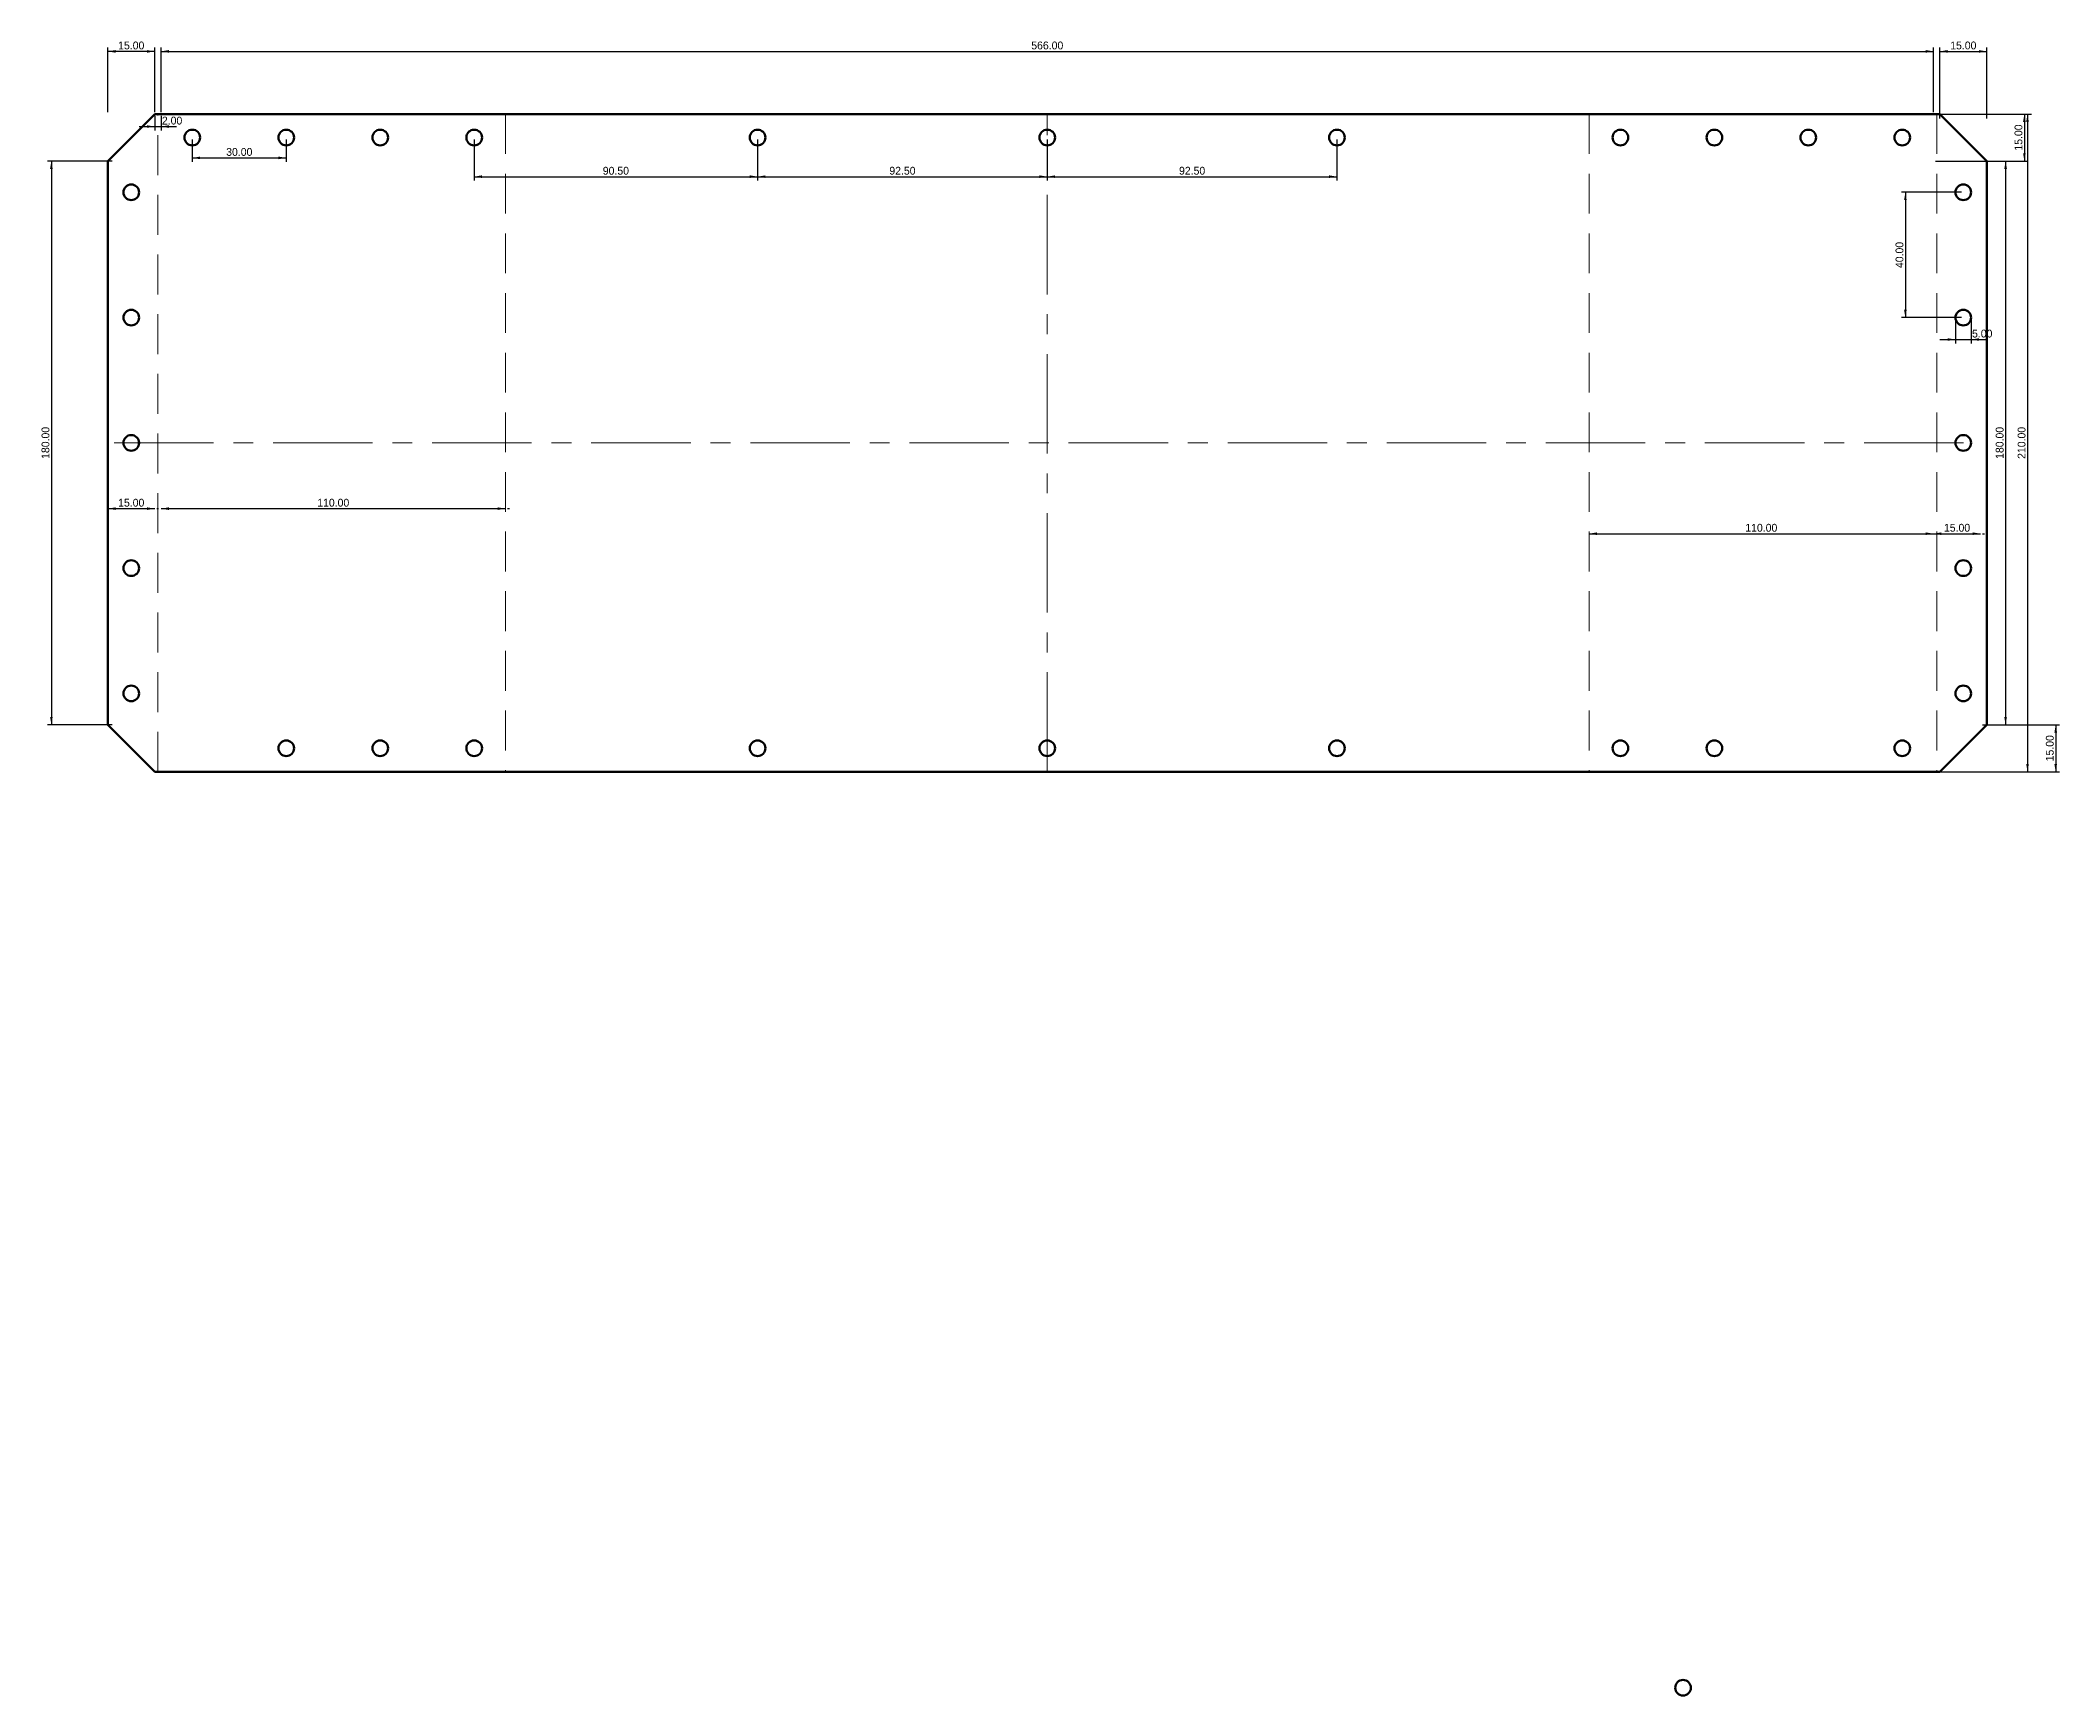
# Model space of a CAD drawing. Header units: millimetres. Extents: x -40 to 735, y -295 to 834.
# Drawn here: x -24 to 621, y -295 to 234 of the extents above; entities that cross this region are included whole.
import ezdxf

# ---------------------------------------------------------------- set-up
doc = ezdxf.new("R2010")
doc.units = ezdxf.units.MM
doc.linetypes.add('CENTER', pattern=[50.8, 31.75, -6.35, 6.35, -6.35])
doc.linetypes.add('DASHED', pattern=[19.05, 12.7, -6.35])
doc.layers.get('0').update_dxf_attribs({"linetype": 'CONTINUOUS', "lineweight": 50})
for name, color, linetype, lineweight in [('fold', 7, 'DASHED', 5), ('measurement', 7, 'CONTINUOUS', 5), ('reference', 7, 'CENTER', 5), ('screw', 7, 'CONTINUOUS', 50)]:
    doc.layers.add(name, color=color, linetype=linetype, lineweight=lineweight)
doc.dimstyles.get("Standard").update_dxf_attribs({"dimtxt": 2.5, "dimasz": 2.5, "dimexe": 1.25, "dimexo": 0.625, "dimtad": 0, "dimtoh": 1, "dimzin": 1, "dimdsep": 46, "dimtxsty": 'Standard', "dimcen": 0.09, "dimazin": 0, "dimtfac": 1, "dimtdec": 4, "dimtofl": 0, "dimtmove": 0, "dimatfit": 3, "dimfxl": 1, "dimtolj": 1, "dimtzin": 0, "dimarcsym": 0})

msp = doc.modelspace()

# ---------------------------------------------------------------- blocks, each defined once
blk = doc.blocks.new('*D1')
at = {"layer": 'reference', "color": 0, "linetype": 'ByBlock', "lineweight": -2}
for p, q in [((-0.62, 195), (-21.25, 195)), ((-20, 195), (-20, 15)), ((-0.62, 15), (-21.25, 15))]:
    blk.add_line(p, q, dxfattribs=at)
for points in [[(-20, 195), (-19.58, 192.5), (-20.42, 192.5)], [(-20, 15), (-20.42, 17.5), (-19.58, 17.5)]]:
    blk.add_solid(points, dxfattribs=at)
at = {"layer": 'reference', "color": 0, "linetype": 'CONTINUOUS', "lineweight": -2, "insert": (-21.88, 105), "char_height": 2.5, "width": 9.1667, "attachment_point": 5, "rotation": 90}
blk.add_mtext('180.00', dxfattribs=at)
blk = doc.blocks.new('*D2')
at = {"layer": 'reference', "color": 0, "linetype": 'ByBlock', "lineweight": -2}
for p, q in [((581.62, 210), (612.25, 210)), ((611, 210), (611, 0)), ((581.62, 0), (612.25, 0))]:
    blk.add_line(p, q, dxfattribs=at)
for points in [[(611, 210), (611.42, 207.5), (610.58, 207.5)], [(611, 0), (610.58, 2.5), (611.42, 2.5)]]:
    blk.add_solid(points, dxfattribs=at)
at = {"layer": 'reference', "color": 0, "linetype": 'CONTINUOUS', "lineweight": -2, "insert": (609.12, 105), "char_height": 2.5, "width": 9.1667, "attachment_point": 5, "rotation": 90}
blk.add_mtext('210.00', dxfattribs=at)
blk = doc.blocks.new('*D3')
at = {"layer": 'measurement', "color": 0, "linetype": 'ByBlock', "lineweight": -2}
for p, q in [((15, 210.62), (15, 231.25)), ((15, 230), (581, 230)), ((581, 210.62), (581, 231.25))]:
    blk.add_line(p, q, dxfattribs=at)
for points in [[(15, 230), (17.5, 230.42), (17.5, 229.58)], [(581, 230), (578.5, 229.58), (578.5, 230.42)]]:
    blk.add_solid(points, dxfattribs=at)
at = {"layer": 'measurement', "color": 0, "linetype": 'CONTINUOUS', "lineweight": -2, "insert": (298, 231.88), "char_height": 2.5, "width": 9.7222, "attachment_point": 5}
blk.add_mtext('566.00', dxfattribs=at)
blk = doc.blocks.new('*D4')
at = {"layer": 'measurement', "color": 0, "linetype": 'ByBlock', "lineweight": -2}
for p, q in [((581.62, 210), (611.25, 210)), ((610, 210), (610, 195)), ((581.62, 195), (611.25, 195))]:
    blk.add_line(p, q, dxfattribs=at)
for points in [[(610, 210), (610.42, 207.5), (609.58, 207.5)], [(610, 195), (609.58, 197.5), (610.42, 197.5)]]:
    blk.add_solid(points, dxfattribs=at)
at = {"layer": 'measurement', "color": 0, "linetype": 'CONTINUOUS', "lineweight": -2, "insert": (608.12, 202.5), "char_height": 2.5, "width": 7.2222, "attachment_point": 5, "rotation": 90}
blk.add_mtext('15.00', dxfattribs=at)
blk = doc.blocks.new('*D5')
at = {"layer": 'measurement', "color": 0, "linetype": 'ByBlock', "lineweight": -2}
for p, q in [((471, 76), (581, 76)), ((471.62, 76), (472.25, 76)), ((581.62, 76), (582.25, 76))]:
    blk.add_line(p, q, dxfattribs=at)
for points in [[(471, 76), (473.5, 76.42), (473.5, 75.58)], [(581, 76), (578.5, 75.58), (578.5, 76.42)]]:
    blk.add_solid(points, dxfattribs=at)
at = {"layer": 'measurement', "color": 0, "linetype": 'CONTINUOUS', "lineweight": -2, "insert": (526, 77.88), "char_height": 2.5, "width": 8.6111, "attachment_point": 5}
blk.add_mtext('110.00', dxfattribs=at)
blk = doc.blocks.new('*D6')
at = {"layer": 'measurement', "color": 0, "linetype": 'ByBlock', "lineweight": -2}
for p, q in [((581, 76), (596, 76)), ((581.62, 76), (582.25, 76)), ((596.62, 76), (597.25, 76))]:
    blk.add_line(p, q, dxfattribs=at)
for points in [[(581, 76), (583.5, 76.42), (583.5, 75.58)], [(596, 76), (593.5, 75.58), (593.5, 76.42)]]:
    blk.add_solid(points, dxfattribs=at)
at = {"layer": 'measurement', "color": 0, "linetype": 'CONTINUOUS', "lineweight": -2, "insert": (588.5, 77.88), "char_height": 2.5, "width": 7.2222, "attachment_point": 5}
blk.add_mtext('15.00', dxfattribs=at)
blk = doc.blocks.new('*D7')
at = {"layer": 'measurement', "color": 0, "linetype": 'ByBlock', "lineweight": -2}
for p, q in [((15, 84), (125, 84)), ((15.62, 84), (16.25, 84)), ((125.62, 84), (126.25, 84))]:
    blk.add_line(p, q, dxfattribs=at)
for points in [[(15, 84), (17.5, 84.42), (17.5, 83.58)], [(125, 84), (122.5, 83.58), (122.5, 84.42)]]:
    blk.add_solid(points, dxfattribs=at)
at = {"layer": 'measurement', "color": 0, "linetype": 'CONTINUOUS', "lineweight": -2, "insert": (70, 85.88), "char_height": 2.5, "width": 8.6111, "attachment_point": 5}
blk.add_mtext('110.00', dxfattribs=at)
blk = doc.blocks.new('*D8')
at = {"layer": 'measurement', "color": 0, "linetype": 'ByBlock', "lineweight": -2}
for p, q in [((25, 201.88), (25, 194.75)), ((55, 201.88), (55, 194.75)), ((25, 196), (55, 196))]:
    blk.add_line(p, q, dxfattribs=at)
for points in [[(25, 196), (27.5, 196.42), (27.5, 195.58)], [(55, 196), (52.5, 195.58), (52.5, 196.42)]]:
    blk.add_solid(points, dxfattribs=at)
at = {"layer": 'measurement', "color": 0, "linetype": 'CONTINUOUS', "lineweight": -2, "insert": (40, 197.88), "char_height": 2.5, "width": 7.7778, "attachment_point": 5}
blk.add_mtext('30.00', dxfattribs=at)
blk = doc.blocks.new('*D9')
at = {"layer": 'measurement', "color": 0, "linetype": 'ByBlock', "lineweight": -2}
for p, q in [((205.5, 201.88), (205.5, 188.75)), ((298, 201.88), (298, 188.75)), ((205.5, 190), (298, 190))]:
    blk.add_line(p, q, dxfattribs=at)
for points in [[(205.5, 190), (208, 190.42), (208, 189.58)], [(298, 190), (295.5, 189.58), (295.5, 190.42)]]:
    blk.add_solid(points, dxfattribs=at)
at = {"layer": 'measurement', "color": 0, "linetype": 'CONTINUOUS', "lineweight": -2, "insert": (251.75, 191.88), "char_height": 2.5, "width": 7.7778, "attachment_point": 5}
blk.add_mtext('92.50', dxfattribs=at)
blk = doc.blocks.new('*D10')
at = {"layer": 'measurement', "color": 0, "linetype": 'ByBlock', "lineweight": -2}
for p, q in [((115, 201.88), (115, 188.75)), ((205.5, 201.88), (205.5, 188.75)), ((115, 190), (205.5, 190))]:
    blk.add_line(p, q, dxfattribs=at)
for points in [[(115, 190), (117.5, 190.42), (117.5, 189.58)], [(205.5, 190), (203, 189.58), (203, 190.42)]]:
    blk.add_solid(points, dxfattribs=at)
at = {"layer": 'measurement', "color": 0, "linetype": 'CONTINUOUS', "lineweight": -2, "insert": (160.25, 191.88), "char_height": 2.5, "width": 7.7778, "attachment_point": 5}
blk.add_mtext('90.50', dxfattribs=at)
blk = doc.blocks.new('*D11')
at = {"layer": 'measurement', "color": 0, "linetype": 'ByBlock', "lineweight": -2}
for p, q in [((298, 201.88), (298, 188.75)), ((390.5, 201.88), (390.5, 188.75)), ((298, 190), (390.5, 190))]:
    blk.add_line(p, q, dxfattribs=at)
for points in [[(298, 190), (300.5, 190.42), (300.5, 189.58)], [(390.5, 190), (388, 189.58), (388, 190.42)]]:
    blk.add_solid(points, dxfattribs=at)
at = {"layer": 'measurement', "color": 0, "linetype": 'CONTINUOUS', "lineweight": -2, "insert": (344.25, 191.88), "char_height": 2.5, "width": 7.7778, "attachment_point": 5}
blk.add_mtext('92.50', dxfattribs=at)
blk = doc.blocks.new('*D12')
at = {"layer": 'measurement', "color": 0, "linetype": 'ByBlock', "lineweight": -2}
for p, q in [((-2, 84), (13, 84)), ((-1.38, 84), (-0.75, 84)), ((13.62, 84), (14.25, 84))]:
    blk.add_line(p, q, dxfattribs=at)
for points in [[(-2, 84), (0.5, 84.42), (0.5, 83.58)], [(13, 84), (10.5, 83.58), (10.5, 84.42)]]:
    blk.add_solid(points, dxfattribs=at)
at = {"layer": 'measurement', "color": 0, "linetype": 'CONTINUOUS', "lineweight": -2, "insert": (5.5, 85.88), "char_height": 2.5, "width": 7.2222, "attachment_point": 5}
blk.add_mtext('15.00', dxfattribs=at)
blk = doc.blocks.new('*D13')
at = {"layer": 'measurement', "color": 0, "linetype": 'ByBlock', "lineweight": -2}
for p, q in [((-2, 210.62), (-2, 231.25)), ((13, 230), (-2, 230)), ((13, 210.62), (13, 231.25))]:
    blk.add_line(p, q, dxfattribs=at)
for points in [[(-2, 230), (0.5, 230.42), (0.5, 229.58)], [(13, 230), (10.5, 229.58), (10.5, 230.42)]]:
    blk.add_solid(points, dxfattribs=at)
at = {"layer": 'measurement', "color": 0, "linetype": 'CONTINUOUS', "lineweight": -2, "insert": (5.5, 231.88), "char_height": 2.5, "width": 7.2222, "attachment_point": 5}
blk.add_mtext('15.00', dxfattribs=at)
blk = doc.blocks.new('*D14')
at = {"layer": 'measurement', "color": 0, "linetype": 'ByBlock', "lineweight": -2}
for p, q in [((13, 209.38), (13, 204.75)), ((15, 209.38), (15, 204.75)), ((8, 206), (20, 206))]:
    blk.add_line(p, q, dxfattribs=at)
for points in [[(13, 206), (10.5, 205.58), (10.5, 206.42)], [(15, 206), (17.5, 206.42), (17.5, 205.58)]]:
    blk.add_solid(points, dxfattribs=at)
at = {"layer": 'measurement', "color": 0, "linetype": 'CONTINUOUS', "lineweight": -2, "insert": (18.54, 207.88), "char_height": 2.5, "width": 5.8333, "attachment_point": 5}
blk.add_mtext('2.00', dxfattribs=at)
blk = doc.blocks.new('*D15')
at = {"layer": 'measurement', "color": 0, "linetype": 'ByBlock', "lineweight": -2}
for p, q in [((588, 144.38), (588, 136.75)), ((593, 144.38), (593, 136.75)), ((583, 138), (598, 138))]:
    blk.add_line(p, q, dxfattribs=at)
for points in [[(588, 138), (585.5, 137.58), (585.5, 138.42)], [(593, 138), (595.5, 138.42), (595.5, 137.58)]]:
    blk.add_solid(points, dxfattribs=at)
at = {"layer": 'measurement', "color": 0, "linetype": 'CONTINUOUS', "lineweight": -2, "insert": (596.54, 139.88), "char_height": 2.5, "width": 5.8333, "attachment_point": 5}
blk.add_mtext('5.00', dxfattribs=at)
blk = doc.blocks.new('*D16')
at = {"layer": 'measurement', "color": 0, "linetype": 'ByBlock', "lineweight": -2}
for p, q in [((589.88, 185), (570.75, 185)), ((572, 185), (572, 145)), ((589.88, 145), (570.75, 145))]:
    blk.add_line(p, q, dxfattribs=at)
for points in [[(572, 185), (572.42, 182.5), (571.58, 182.5)], [(572, 145), (571.58, 147.5), (572.42, 147.5)]]:
    blk.add_solid(points, dxfattribs=at)
at = {"layer": 'measurement', "color": 0, "linetype": 'CONTINUOUS', "lineweight": -2, "insert": (570.12, 165), "char_height": 2.5, "width": 8.0556, "attachment_point": 5, "rotation": 90}
blk.add_mtext('40.00', dxfattribs=at)
blk = doc.blocks.new('*D17')
at = {"layer": 'measurement', "color": 0, "linetype": 'ByBlock', "lineweight": -2}
for p, q in [((583, 208.62), (583, 231.25)), ((583, 230), (598, 230)), ((598, 208.62), (598, 231.25))]:
    blk.add_line(p, q, dxfattribs=at)
for points in [[(583, 230), (585.5, 230.42), (585.5, 229.58)], [(598, 230), (595.5, 229.58), (595.5, 230.42)]]:
    blk.add_solid(points, dxfattribs=at)
at = {"layer": 'measurement', "color": 0, "linetype": 'CONTINUOUS', "lineweight": -2, "insert": (590.5, 231.88), "char_height": 2.5, "width": 7.2222, "attachment_point": 5}
blk.add_mtext('15.00', dxfattribs=at)
blk = doc.blocks.new('*D18')
at = {"layer": 'measurement', "color": 0, "linetype": 'ByBlock', "lineweight": -2}
for p, q in [((596.62, 195), (605.25, 195)), ((604, 195), (604, 15)), ((596.62, 15), (605.25, 15))]:
    blk.add_line(p, q, dxfattribs=at)
for points in [[(604, 195), (604.42, 192.5), (603.58, 192.5)], [(604, 15), (603.58, 17.5), (604.42, 17.5)]]:
    blk.add_solid(points, dxfattribs=at)
at = {"layer": 'measurement', "color": 0, "linetype": 'CONTINUOUS', "lineweight": -2, "insert": (602.12, 105), "char_height": 2.5, "width": 9.1667, "attachment_point": 5, "rotation": 90}
blk.add_mtext('180.00', dxfattribs=at)
blk = doc.blocks.new('*D19')
at = {"layer": 'measurement', "color": 0, "linetype": 'ByBlock', "lineweight": -2}
for p, q in [((596.62, 15), (621.25, 15)), ((620, 15), (620, 0)), ((596.62, 0), (621.25, 0))]:
    blk.add_line(p, q, dxfattribs=at)
for points in [[(620, 15), (620.42, 12.5), (619.58, 12.5)], [(620, 0), (619.58, 2.5), (620.42, 2.5)]]:
    blk.add_solid(points, dxfattribs=at)
at = {"layer": 'measurement', "color": 0, "linetype": 'CONTINUOUS', "lineweight": -2, "insert": (618.12, 7.5), "char_height": 2.5, "width": 7.2222, "attachment_point": 5, "rotation": 90}
blk.add_mtext('15.00', dxfattribs=at)

# ---------------------------------------------------------------- dimensions: what is measured, and where the dimension line sits
at = {"layer": 'measurement'}
for p1, p2, distance, picture, middle in [((13, 210), (-2, 210), -20, '*D13', (5.5, 231.875)), ((15, 210), (581, 210), 20, '*D3', (298, 231.875)), ((583, 208), (598, 208), 22, '*D17', (590.5, 231.875)), ((13, 210), (15, 210), -4, '*D14', (14, 207.875)), ((581, 210), (581, 195), 29, '*D4', (608.125, 202.5)), ((25, 202.5), (55, 202.5), -6.5, '*D8', (40, 197.875)), ((115, 202.5), (205.5, 202.5), -12.5, '*D10', (160.25, 191.875)), ((205.5, 202.5), (298, 202.5), -12.5, '*D9', (251.75, 191.875)), ((298, 202.5), (390.5, 202.5), -12.5, '*D11', (344.25, 191.875)), ((596, 195), (596, 15), 8, '*D18', (602.125, 105)), ((590.5, 185), (590.5, 145), -18.5, '*D16', (570.125, 165)), ((588, 145), (593, 145), -7, '*D15', (590.5, 139.875)), ((-2, 84), (13, 84), 0, '*D12', (5.5, 85.875)), ((15, 84), (125, 84), 0, '*D7', (70, 85.875)), ((471, 76), (581, 76), 0, '*D5', (526, 77.875)), ((581, 76), (596, 76), 0, '*D6', (588.5, 77.875)), ((596, 15), (596, 0), 24, '*D19', (618.125, 7.5))]:
    dim = msp.add_aligned_dim(p1=p1, p2=p2, distance=distance, dimstyle='Standard', dxfattribs=at)
    dim.commit()
    dim.dimension.update_dxf_attribs({"geometry": picture, "text_midpoint": middle})
at = {"layer": 'reference'}
for p1, p2, distance, picture, middle in [((581, 210), (581, 0), 30, '*D2', (609.125, 105)), ((0, 195), (0, 15), -20, '*D1', (-21.875, 105))]:
    dim = msp.add_aligned_dim(p1=p1, p2=p2, distance=distance, dimstyle='Standard', dxfattribs=at)
    dim.commit()
    dim.dimension.update_dxf_attribs({"geometry": picture, "text_midpoint": middle})

# ---------------------------------------------------------------- linework, layer by layer
at = {"linetype": 'CONTINUOUS', "lineweight": 50}
for p, q in [((13, 210), (-2, 195)), ((13, 210), (583, 210)), ((583, 210), (598, 195)), ((-2, 195), (-2, 15)), ((598, 195), (598, 15)), ((-2, 15), (13, 0)), ((598, 15), (583, 0)), ((13, 0), (583, 0))]:
    msp.add_line(p, q, dxfattribs=at)
at = {"layer": 'fold', "linetype": 'DASHED', "lineweight": 5}
for p, q in [((14, 0), (14, 210)), ((471, 210), (471, 0)), ((582, 210), (582, 0))]:
    msp.add_line(p, q, dxfattribs=at)
at = {"layer": 'fold'}
msp.add_line((125, 210), (125, 0), dxfattribs=at)
at = {"layer": 'reference'}
msp.add_line((298, 0), (298, 210), dxfattribs=at)
at = {"layer": 'reference', "linetype": 'CENTER', "lineweight": 5}
msp.add_line((0, 105), (596, 105), dxfattribs=at)
at = {"layer": 'screw'}
for centre in [(25, 202.5), (55, 202.5), (85, 202.5), (115, 202.5), (205.5, 202.5), (298, 202.5), (390.5, 202.5), (481, 202.5), (511, 202.5), (541, 202.5), (571, 202.5), (5.5, 185), (590.5, 185), (5.5, 145), (590.5, 145), (5.5, 105), (590.5, 105), (5.5, 65), (590.5, 65), (5.5, 25), (590.5, 25), (55, 7.5), (85, 7.5), (115, 7.5), (205.5, 7.5), (298, 7.5), (390.5, 7.5), (481, 7.5), (511, 7.5), (571, 7.5), (501, -292.5)]:
    msp.add_circle(centre, 2.5, dxfattribs=at)

msp.set_redraw_order([(e.dxf.handle, doc.entitydb.next_handle()) for e in msp.query("TEXT MTEXT ATTDEF DIMENSION ARC_DIMENSION")])  # texts and dimensions are drawn at this point

doc.saveas('drawing.dxf')
